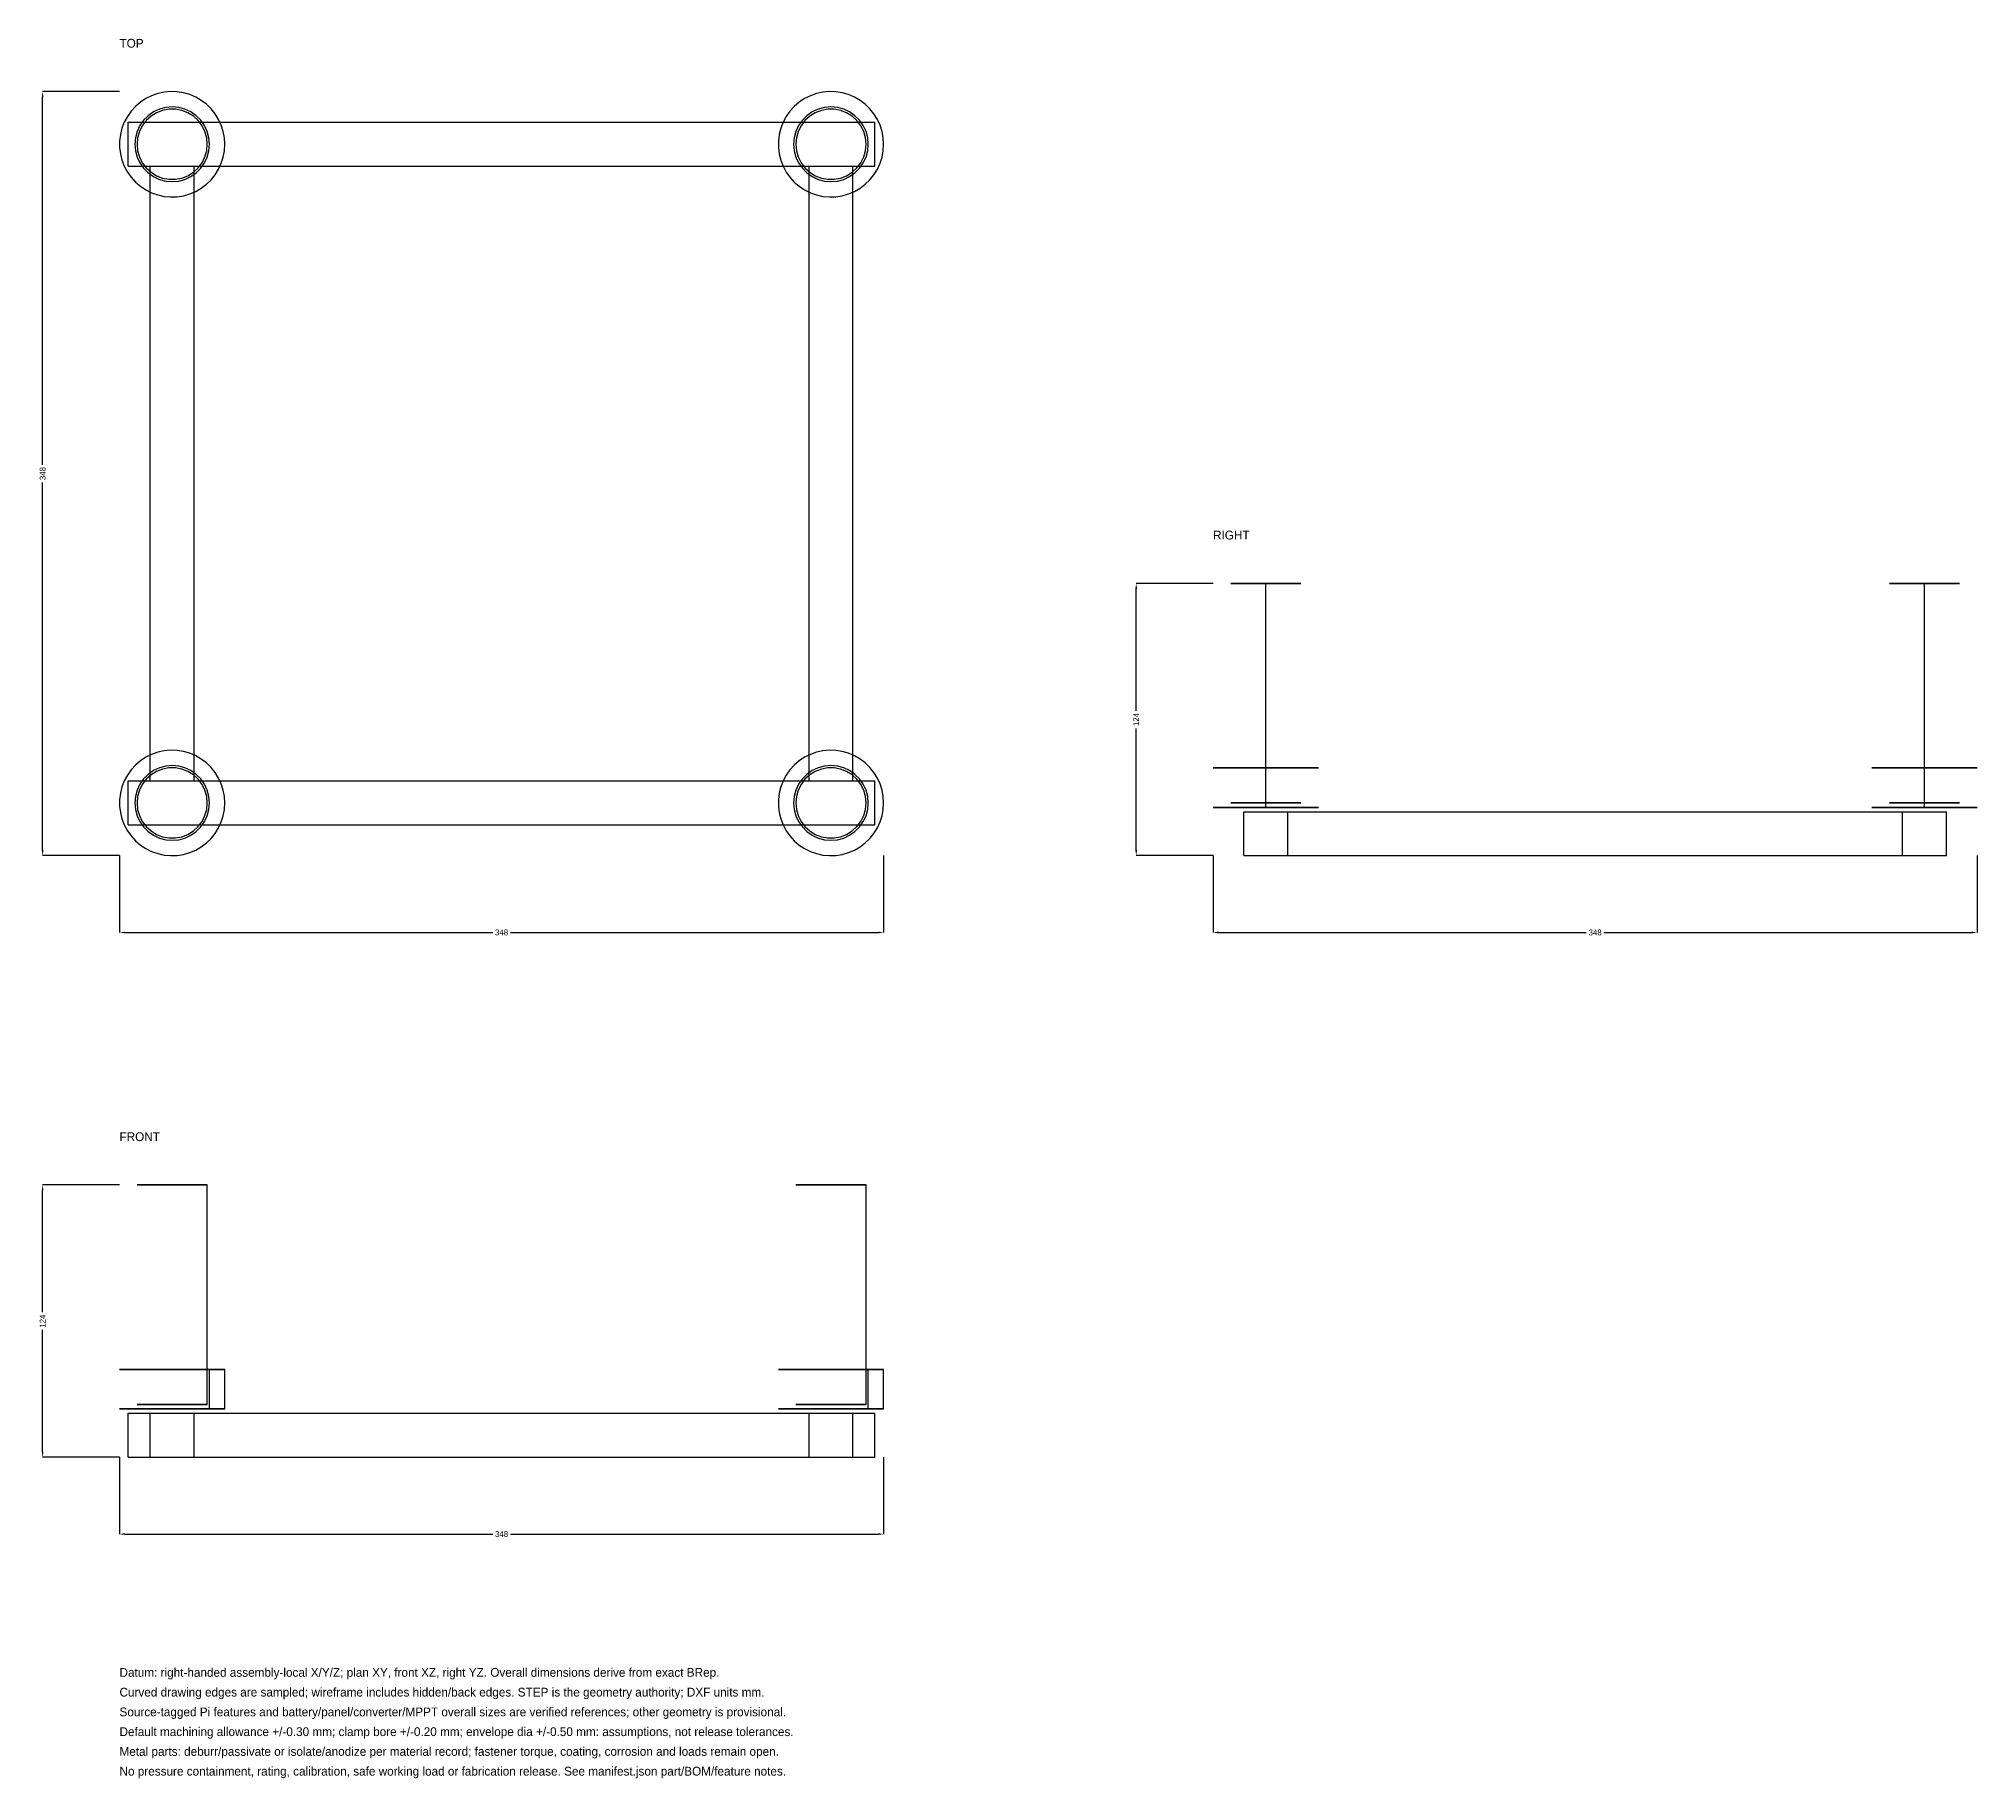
# Model space of a CAD drawing. Header units: millimetres. Extents: x -37 to 846, y -420 to 372.
import ezdxf

# ---------------------------------------------------------------- set-up
doc = ezdxf.new("R2010")
doc.units = ezdxf.units.MM
for name, color, linetype in [('DIMENSIONS', 7, 'Continuous'), ('FRONT', 7, 'Continuous'), ('NOTES', 7, 'Continuous'), ('RIGHT', 7, 'Continuous'), ('TOP', 7, 'Continuous')]:
    doc.layers.add(name, color=color, linetype=linetype)
doc.dimstyles.get("Standard").update_dxf_attribs({"dimtxt": 2.5, "dimasz": 2.5, "dimexe": 1.25, "dimexo": 0.625, "dimtad": 1, "dimcen": 2.5, "dimazin": 3, "dimtfac": 1, "dimtmove": 0, "dimatfit": 3})

msp = doc.modelspace()

# ---------------------------------------------------------------- texts
at = {"layer": 'NOTES'}
for s, p in [('TOP', (0, 368)), ('RIGHT', (498, 144)), ('FRONT', (0, -130)), ('Datum: right-handed assembly-local X/Y/Z; plan XY, front XZ, right YZ. Overall dimensions derive from exact BRep.', (0, -374)), ('Curved drawing edges are sampled; wireframe includes hidden/back edges. STEP is the geometry authority; DXF units mm.', (0, -383)), ('Source-tagged Pi features and battery/panel/converter/MPPT overall sizes are verified references; other geometry is provisional.', (0, -392)), ('Default machining allowance +/-0.30 mm; clamp bore +/-0.20 mm; envelope dia +/-0.50 mm: assumptions, not release tolerances.', (0, -401)), ('Metal parts: deburr/passivate or isolate/anodize per material record; fastener torque, coating, corrosion and loads remain open.', (0, -410)), ('No pressure containment, rating, calibration, safe working load or fabrication release. See manifest.json part/BOM/feature notes.', (0, -419))]:
    msp.add_text(s, height=4, dxfattribs=at).set_placement(p)

# ---------------------------------------------------------------- blocks, each defined once
blk = doc.blocks.new('_CLOSEDFILLED')
at = {"color": 0, "linetype": 'BYBLOCK'}
blk.add_solid([(-1, 0.16), (0, 0), (-1, -0.16)], dxfattribs=at)
blk = doc.blocks.new('*D1')
at = {"color": 7}
for p, q in [((0, 0), (0, -35)), ((348, 0), (348, -35)), ((2.5, -35), (169.98, -35)), ((178.02, -35), (345.5, -35))]:
    blk.add_line(p, q, dxfattribs=at)
at = {"layer": 'Defpoints'}
for p in [(0, 0), (348, 0), (0, -35)]:
    blk.add_point(p, dxfattribs=at)
at = {"layer": 'DIMENSIONS', "color": 7, "xscale": 2.5, "yscale": 2.5, "rotation": 180}
blk.add_blockref('_CLOSEDFILLED', (0, -35), dxfattribs=at)
at = {"layer": 'DIMENSIONS', "color": 7, "xscale": 2.5, "yscale": 2.5}
blk.add_blockref('_CLOSEDFILLED', (348, -35), dxfattribs=at)
at = {"layer": 'DIMENSIONS', "color": 7, "insert": (174, -35), "char_height": 2.677, "attachment_point": 5}
blk.add_mtext('348', dxfattribs=at)
blk = doc.blocks.new('*D2')
at = {"color": 7}
for p, q in [((0, 348), (-35, 348)), ((-35, 178.02), (-35, 345.5)), ((-35, 2.5), (-35, 169.98)), ((0, 0), (-35, 0))]:
    blk.add_line(p, q, dxfattribs=at)
at = {"layer": 'Defpoints'}
for p in [(0, 348), (-35, 0), (0, 0)]:
    blk.add_point(p, dxfattribs=at)
at = {"layer": 'DIMENSIONS', "color": 7, "xscale": 2.5, "yscale": 2.5}
for p, rotation in [((-35, 348), 90), ((-35, 0), 270)]:
    blk.add_blockref('_CLOSEDFILLED', p, dxfattribs=dict(at, rotation=rotation))
at = {"layer": 'DIMENSIONS', "color": 7, "insert": (-35, 174), "char_height": 2.677, "attachment_point": 5, "rotation": 90}
blk.add_mtext('348', dxfattribs=at)
blk = doc.blocks.new('*D3')
at = {"color": 7}
for p, q in [((0, -274), (0, -309)), ((348, -274), (348, -309)), ((2.5, -309), (169.98, -309)), ((178.02, -309), (345.5, -309))]:
    blk.add_line(p, q, dxfattribs=at)
at = {"layer": 'Defpoints'}
for p in [(0, -274), (348, -274), (0, -309)]:
    blk.add_point(p, dxfattribs=at)
at = {"layer": 'DIMENSIONS', "color": 7, "xscale": 2.5, "yscale": 2.5, "rotation": 180}
blk.add_blockref('_CLOSEDFILLED', (0, -309), dxfattribs=at)
at = {"layer": 'DIMENSIONS', "color": 7, "xscale": 2.5, "yscale": 2.5}
blk.add_blockref('_CLOSEDFILLED', (348, -309), dxfattribs=at)
at = {"layer": 'DIMENSIONS', "color": 7, "insert": (174, -309), "char_height": 2.677, "attachment_point": 5}
blk.add_mtext('348', dxfattribs=at)
blk = doc.blocks.new('*D4')
at = {"color": 7}
for p, q in [((0, -150), (-35, -150)), ((-35, -207.98), (-35, -152.5)), ((-35, -271.5), (-35, -216.02)), ((0, -274), (-35, -274))]:
    blk.add_line(p, q, dxfattribs=at)
at = {"layer": 'Defpoints'}
for p in [(0, -150), (-35, -274), (0, -274)]:
    blk.add_point(p, dxfattribs=at)
at = {"layer": 'DIMENSIONS', "color": 7, "xscale": 2.5, "yscale": 2.5}
for p, rotation in [((-35, -150), 90), ((-35, -274), 270)]:
    blk.add_blockref('_CLOSEDFILLED', p, dxfattribs=dict(at, rotation=rotation))
at = {"layer": 'DIMENSIONS', "color": 7, "insert": (-35, -212), "char_height": 2.677, "attachment_point": 5, "rotation": 90}
blk.add_mtext('124', dxfattribs=at)
blk = doc.blocks.new('*D5')
at = {"color": 7}
for p, q in [((498, 0), (498, -35)), ((846, 0), (846, -35)), ((500.5, -35), (667.98, -35)), ((676.02, -35), (843.5, -35))]:
    blk.add_line(p, q, dxfattribs=at)
at = {"layer": 'Defpoints'}
for p in [(498, 0), (846, 0), (498, -35)]:
    blk.add_point(p, dxfattribs=at)
at = {"layer": 'DIMENSIONS', "color": 7, "xscale": 2.5, "yscale": 2.5, "rotation": 180}
blk.add_blockref('_CLOSEDFILLED', (498, -35), dxfattribs=at)
at = {"layer": 'DIMENSIONS', "color": 7, "xscale": 2.5, "yscale": 2.5}
blk.add_blockref('_CLOSEDFILLED', (846, -35), dxfattribs=at)
at = {"layer": 'DIMENSIONS', "color": 7, "insert": (672, -35), "char_height": 2.677, "attachment_point": 5}
blk.add_mtext('348', dxfattribs=at)
blk = doc.blocks.new('*D6')
at = {"color": 7}
for p, q in [((498, 124), (463, 124)), ((463, 66.02), (463, 121.5)), ((463, 2.5), (463, 57.98)), ((498, 0), (463, 0))]:
    blk.add_line(p, q, dxfattribs=at)
at = {"layer": 'Defpoints'}
for p in [(498, 124), (463, 0), (498, 0)]:
    blk.add_point(p, dxfattribs=at)
at = {"layer": 'DIMENSIONS', "color": 7, "xscale": 2.5, "yscale": 2.5}
for p, rotation in [((463, 124), 90), ((463, 0), 270)]:
    blk.add_blockref('_CLOSEDFILLED', p, dxfattribs=dict(at, rotation=rotation))
at = {"layer": 'DIMENSIONS', "color": 7, "insert": (463, 62), "char_height": 2.677, "attachment_point": 5, "rotation": 90}
blk.add_mtext('124', dxfattribs=at)

# ---------------------------------------------------------------- dimensions: what is measured, and where the dimension line sits
at = {"layer": 'DIMENSIONS'}
for base, p1, p2, picture, middle in [((-35, 0), (0, 0), (0, 348), '*D2', (-35, 174)), ((463, 0), (498, 0), (498, 124), '*D6', (463, 62)), ((-35, -274), (0, -274), (0, -150), '*D4', (-35, -212))]:
    dim = msp.add_linear_dim(base=base, p1=p1, p2=p2, angle=90, dimstyle='Standard', override={"dimtxt": 2.676923, "dimasz": 2.5, "dimdec": 2, "dimclrd": 7, "dimclre": 7, "dimclrt": 7}, dxfattribs=at)
    dim.commit()
    dim.dimension.update_dxf_attribs({"geometry": picture, "text_midpoint": middle})
for base, p1, p2, picture, middle in [((0, -35), (0, 0), (348, 0), '*D1', (174, -35)), ((498, -35), (498, 0), (846, 0), '*D5', (672, -35)), ((0, -309), (0, -274), (348, -274), '*D3', (174, -309))]:
    dim = msp.add_linear_dim(base=base, p1=p1, p2=p2, dimstyle='Standard', override={"dimtxt": 2.676923, "dimasz": 2.5, "dimdec": 2, "dimclrd": 7, "dimclre": 7, "dimclrt": 7}, dxfattribs=at)
    dim.commit()
    dim.dimension.update_dxf_attribs({"geometry": picture, "text_midpoint": middle})

# ---------------------------------------------------------------- linework, layer by layer
at = {"layer": 'FRONT'}
for points in [[(40, -150), (39.728, -150), (38.92, -150), (37.603, -150), (35.824, -150), (33.642, -150), (31.132, -150), (28.379, -150), (25.476, -150), (22.524, -150), (19.621, -150), (16.868, -150), (14.358, -150), (12.176, -150), (10.397, -150), (9.08, -150), (8.272, -150), (8, -150), (8.272, -150), (9.08, -150), (10.397, -150), (12.176, -150), (14.358, -150), (16.868, -150), (19.621, -150), (22.524, -150), (25.476, -150), (28.379, -150), (31.132, -150), (33.642, -150), (35.824, -150), (37.603, -150), (38.92, -150), (39.728, -150), (40, -150)], [(40, -150), (39.728, -150), (38.92, -150), (37.603, -150), (35.824, -150), (33.642, -150), (31.132, -150), (28.379, -150), (25.476, -150), (22.524, -150), (19.621, -150), (16.868, -150), (14.358, -150), (12.176, -150), (10.397, -150), (9.08, -150), (8.272, -150), (8, -150), (8.272, -150), (9.08, -150), (10.397, -150), (12.176, -150), (14.358, -150), (16.868, -150), (19.621, -150), (22.524, -150), (25.476, -150), (28.379, -150), (31.132, -150), (33.642, -150), (35.824, -150), (37.603, -150), (38.92, -150), (39.728, -150), (40, -150)], [(40, -250), (40, -150)], [(40, -250), (40, -150)], [(340, -150), (339.728, -150), (338.92, -150), (337.603, -150), (335.824, -150), (333.642, -150), (331.132, -150), (328.379, -150), (325.476, -150), (322.524, -150), (319.621, -150), (316.868, -150), (314.358, -150), (312.176, -150), (310.397, -150), (309.08, -150), (308.272, -150), (308, -150), (308.272, -150), (309.08, -150), (310.397, -150), (312.176, -150), (314.358, -150), (316.868, -150), (319.621, -150), (322.524, -150), (325.476, -150), (328.379, -150), (331.132, -150), (333.642, -150), (335.824, -150), (337.603, -150), (338.92, -150), (339.728, -150), (340, -150)], [(340, -150), (339.728, -150), (338.92, -150), (337.603, -150), (335.824, -150), (333.642, -150), (331.132, -150), (328.379, -150), (325.476, -150), (322.524, -150), (319.621, -150), (316.868, -150), (314.358, -150), (312.176, -150), (310.397, -150), (309.08, -150), (308.272, -150), (308, -150), (308.272, -150), (309.08, -150), (310.397, -150), (312.176, -150), (314.358, -150), (316.868, -150), (319.621, -150), (322.524, -150), (325.476, -150), (328.379, -150), (331.132, -150), (333.642, -150), (335.824, -150), (337.603, -150), (338.92, -150), (339.728, -150), (340, -150)], [(340, -250), (340, -150)], [(340, -250), (340, -150)], [(48, -234), (47.818, -234), (47.275, -234), (46.379, -234), (45.144, -234), (43.589, -234), (41.736, -234), (39.615, -234), (37.257, -234), (34.698, -234), (31.977, -234), (29.134, -234), (26.214, -234), (23.261, -234), (20.319, -234), (17.432, -234), (14.645, -234), (12, -234), (9.537, -234), (7.293, -234), (5.302, -234), (3.595, -234), (2.197, -234), (1.129, -234), (0.409, -234), (0.046, -234), (0.046, -234), (0.409, -234), (1.129, -234), (2.197, -234), (3.595, -234), (5.302, -234), (7.293, -234), (9.537, -234), (12, -234), (14.645, -234), (17.432, -234), (20.319, -234), (23.261, -234), (26.214, -234), (29.134, -234), (31.977, -234), (34.698, -234), (37.257, -234), (39.615, -234), (41.736, -234), (43.589, -234), (45.144, -234), (46.379, -234), (47.275, -234), (47.818, -234), (48, -234)], [(48, -234), (47.818, -234), (47.275, -234), (46.379, -234), (45.144, -234), (43.589, -234), (41.736, -234), (39.615, -234), (37.257, -234), (34.698, -234), (31.977, -234), (29.134, -234), (26.214, -234), (23.261, -234), (20.319, -234), (17.432, -234), (14.645, -234), (12, -234), (9.537, -234), (7.293, -234), (5.302, -234), (3.595, -234), (2.197, -234), (1.129, -234), (0.409, -234), (0.046, -234), (0.046, -234), (0.409, -234), (1.129, -234), (2.197, -234), (3.595, -234), (5.302, -234), (7.293, -234), (9.537, -234), (12, -234), (14.645, -234), (17.432, -234), (20.319, -234), (23.261, -234), (26.214, -234), (29.134, -234), (31.977, -234), (34.698, -234), (37.257, -234), (39.615, -234), (41.736, -234), (43.589, -234), (45.144, -234), (46.379, -234), (47.275, -234), (47.818, -234), (48, -234)], [(41, -234), (40.742, -234), (39.975, -234), (38.722, -234), (37.023, -234), (34.927, -234), (32.5, -234), (29.814, -234), (26.952, -234), (24, -234), (21.048, -234), (18.186, -234), (15.5, -234), (13.073, -234), (10.977, -234), (9.278, -234), (8.025, -234), (7.258, -234), (7, -234), (7.258, -234), (8.025, -234), (9.278, -234), (10.977, -234), (13.073, -234), (15.5, -234), (18.186, -234), (21.048, -234), (24, -234), (26.952, -234), (29.814, -234), (32.5, -234), (34.927, -234), (37.023, -234), (38.722, -234), (39.975, -234), (40.742, -234), (41, -234)], [(41, -234), (40.742, -234), (39.975, -234), (38.722, -234), (37.023, -234), (34.927, -234), (32.5, -234), (29.814, -234), (26.952, -234), (24, -234), (21.048, -234), (18.186, -234), (15.5, -234), (13.073, -234), (10.977, -234), (9.278, -234), (8.025, -234), (7.258, -234), (7, -234), (7.258, -234), (8.025, -234), (9.278, -234), (10.977, -234), (13.073, -234), (15.5, -234), (18.186, -234), (21.048, -234), (24, -234), (26.952, -234), (29.814, -234), (32.5, -234), (34.927, -234), (37.023, -234), (38.722, -234), (39.975, -234), (40.742, -234), (41, -234)], [(41, -252), (41, -234)], [(41, -252), (41, -234)], [(48, -252), (48, -234)], [(48, -252), (48, -234)], [(348, -234), (347.818, -234), (347.275, -234), (346.379, -234), (345.144, -234), (343.589, -234), (341.736, -234), (339.615, -234), (337.257, -234), (334.698, -234), (331.977, -234), (329.134, -234), (326.214, -234), (323.261, -234), (320.319, -234), (317.432, -234), (314.645, -234), (312, -234), (309.537, -234), (307.293, -234), (305.302, -234), (303.595, -234), (302.197, -234), (301.129, -234), (300.409, -234), (300.046, -234), (300.046, -234), (300.409, -234), (301.129, -234), (302.197, -234), (303.595, -234), (305.302, -234), (307.293, -234), (309.537, -234), (312, -234), (314.645, -234), (317.432, -234), (320.319, -234), (323.261, -234), (326.214, -234), (329.134, -234), (331.977, -234), (334.698, -234), (337.257, -234), (339.615, -234), (341.736, -234), (343.589, -234), (345.144, -234), (346.379, -234), (347.275, -234), (347.818, -234), (348, -234)], [(348, -234), (347.818, -234), (347.275, -234), (346.379, -234), (345.144, -234), (343.589, -234), (341.736, -234), (339.615, -234), (337.257, -234), (334.698, -234), (331.977, -234), (329.134, -234), (326.214, -234), (323.261, -234), (320.319, -234), (317.432, -234), (314.645, -234), (312, -234), (309.537, -234), (307.293, -234), (305.302, -234), (303.595, -234), (302.197, -234), (301.129, -234), (300.409, -234), (300.046, -234), (300.046, -234), (300.409, -234), (301.129, -234), (302.197, -234), (303.595, -234), (305.302, -234), (307.293, -234), (309.537, -234), (312, -234), (314.645, -234), (317.432, -234), (320.319, -234), (323.261, -234), (326.214, -234), (329.134, -234), (331.977, -234), (334.698, -234), (337.257, -234), (339.615, -234), (341.736, -234), (343.589, -234), (345.144, -234), (346.379, -234), (347.275, -234), (347.818, -234), (348, -234)], [(341, -234), (340.742, -234), (339.975, -234), (338.722, -234), (337.023, -234), (334.927, -234), (332.5, -234), (329.814, -234), (326.952, -234), (324, -234), (321.048, -234), (318.186, -234), (315.5, -234), (313.073, -234), (310.977, -234), (309.278, -234), (308.025, -234), (307.258, -234), (307, -234), (307.258, -234), (308.025, -234), (309.278, -234), (310.977, -234), (313.073, -234), (315.5, -234), (318.186, -234), (321.048, -234), (324, -234), (326.952, -234), (329.814, -234), (332.5, -234), (334.927, -234), (337.023, -234), (338.722, -234), (339.975, -234), (340.742, -234), (341, -234)], [(341, -234), (340.742, -234), (339.975, -234), (338.722, -234), (337.023, -234), (334.927, -234), (332.5, -234), (329.814, -234), (326.952, -234), (324, -234), (321.048, -234), (318.186, -234), (315.5, -234), (313.073, -234), (310.977, -234), (309.278, -234), (308.025, -234), (307.258, -234), (307, -234), (307.258, -234), (308.025, -234), (309.278, -234), (310.977, -234), (313.073, -234), (315.5, -234), (318.186, -234), (321.048, -234), (324, -234), (326.952, -234), (329.814, -234), (332.5, -234), (334.927, -234), (337.023, -234), (338.722, -234), (339.975, -234), (340.742, -234), (341, -234)], [(341, -252), (341, -234)], [(341, -252), (341, -234)], [(348, -252), (348, -234)], [(348, -252), (348, -234)], [(48, -252), (47.818, -252), (47.275, -252), (46.379, -252), (45.144, -252), (43.589, -252), (41.736, -252), (39.615, -252), (37.257, -252), (34.698, -252), (31.977, -252), (29.134, -252), (26.214, -252), (23.261, -252), (20.319, -252), (17.432, -252), (14.645, -252), (12, -252), (9.537, -252), (7.293, -252), (5.302, -252), (3.595, -252), (2.197, -252), (1.129, -252), (0.409, -252), (0.046, -252), (0.046, -252), (0.409, -252), (1.129, -252), (2.197, -252), (3.595, -252), (5.302, -252), (7.293, -252), (9.537, -252), (12, -252), (14.645, -252), (17.432, -252), (20.319, -252), (23.261, -252), (26.214, -252), (29.134, -252), (31.977, -252), (34.698, -252), (37.257, -252), (39.615, -252), (41.736, -252), (43.589, -252), (45.144, -252), (46.379, -252), (47.275, -252), (47.818, -252), (48, -252)], [(48, -252), (47.818, -252), (47.275, -252), (46.379, -252), (45.144, -252), (43.589, -252), (41.736, -252), (39.615, -252), (37.257, -252), (34.698, -252), (31.977, -252), (29.134, -252), (26.214, -252), (23.261, -252), (20.319, -252), (17.432, -252), (14.645, -252), (12, -252), (9.537, -252), (7.293, -252), (5.302, -252), (3.595, -252), (2.197, -252), (1.129, -252), (0.409, -252), (0.046, -252), (0.046, -252), (0.409, -252), (1.129, -252), (2.197, -252), (3.595, -252), (5.302, -252), (7.293, -252), (9.537, -252), (12, -252), (14.645, -252), (17.432, -252), (20.319, -252), (23.261, -252), (26.214, -252), (29.134, -252), (31.977, -252), (34.698, -252), (37.257, -252), (39.615, -252), (41.736, -252), (43.589, -252), (45.144, -252), (46.379, -252), (47.275, -252), (47.818, -252), (48, -252)], [(4, -274), (4, -254)], [(4, -274), (4, -254)], [(4, -254), (344, -254)], [(4, -254), (344, -254)], [(4, -274), (4, -254)], [(4, -274), (4, -254)], [(4, -254), (344, -254)], [(4, -254), (344, -254)], [(41, -252), (40.742, -252), (39.975, -252), (38.722, -252), (37.023, -252), (34.927, -252), (32.5, -252), (29.814, -252), (26.952, -252), (24, -252), (21.048, -252), (18.186, -252), (15.5, -252), (13.073, -252), (10.977, -252), (9.278, -252), (8.025, -252), (7.258, -252), (7, -252), (7.258, -252), (8.025, -252), (9.278, -252), (10.977, -252), (13.073, -252), (15.5, -252), (18.186, -252), (21.048, -252), (24, -252), (26.952, -252), (29.814, -252), (32.5, -252), (34.927, -252), (37.023, -252), (38.722, -252), (39.975, -252), (40.742, -252), (41, -252)], [(41, -252), (40.742, -252), (39.975, -252), (38.722, -252), (37.023, -252), (34.927, -252), (32.5, -252), (29.814, -252), (26.952, -252), (24, -252), (21.048, -252), (18.186, -252), (15.5, -252), (13.073, -252), (10.977, -252), (9.278, -252), (8.025, -252), (7.258, -252), (7, -252), (7.258, -252), (8.025, -252), (9.278, -252), (10.977, -252), (13.073, -252), (15.5, -252), (18.186, -252), (21.048, -252), (24, -252), (26.952, -252), (29.814, -252), (32.5, -252), (34.927, -252), (37.023, -252), (38.722, -252), (39.975, -252), (40.742, -252), (41, -252)], [(40, -250), (39.728, -250), (38.92, -250), (37.603, -250), (35.824, -250), (33.642, -250), (31.132, -250), (28.379, -250), (25.476, -250), (22.524, -250), (19.621, -250), (16.868, -250), (14.358, -250), (12.176, -250), (10.397, -250), (9.08, -250), (8.272, -250), (8, -250), (8.272, -250), (9.08, -250), (10.397, -250), (12.176, -250), (14.358, -250), (16.868, -250), (19.621, -250), (22.524, -250), (25.476, -250), (28.379, -250), (31.132, -250), (33.642, -250), (35.824, -250), (37.603, -250), (38.92, -250), (39.728, -250), (40, -250)], [(40, -250), (39.728, -250), (38.92, -250), (37.603, -250), (35.824, -250), (33.642, -250), (31.132, -250), (28.379, -250), (25.476, -250), (22.524, -250), (19.621, -250), (16.868, -250), (14.358, -250), (12.176, -250), (10.397, -250), (9.08, -250), (8.272, -250), (8, -250), (8.272, -250), (9.08, -250), (10.397, -250), (12.176, -250), (14.358, -250), (16.868, -250), (19.621, -250), (22.524, -250), (25.476, -250), (28.379, -250), (31.132, -250), (33.642, -250), (35.824, -250), (37.603, -250), (38.92, -250), (39.728, -250), (40, -250)], [(14, -274), (14, -254)], [(14, -274), (14, -254)], [(14, -254), (34, -254)], [(14, -254), (34, -254)], [(34, -274), (34, -254)], [(34, -274), (34, -254)], [(348, -252), (347.818, -252), (347.275, -252), (346.379, -252), (345.144, -252), (343.589, -252), (341.736, -252), (339.615, -252), (337.257, -252), (334.698, -252), (331.977, -252), (329.134, -252), (326.214, -252), (323.261, -252), (320.319, -252), (317.432, -252), (314.645, -252), (312, -252), (309.537, -252), (307.293, -252), (305.302, -252), (303.595, -252), (302.197, -252), (301.129, -252), (300.409, -252), (300.046, -252), (300.046, -252), (300.409, -252), (301.129, -252), (302.197, -252), (303.595, -252), (305.302, -252), (307.293, -252), (309.537, -252), (312, -252), (314.645, -252), (317.432, -252), (320.319, -252), (323.261, -252), (326.214, -252), (329.134, -252), (331.977, -252), (334.698, -252), (337.257, -252), (339.615, -252), (341.736, -252), (343.589, -252), (345.144, -252), (346.379, -252), (347.275, -252), (347.818, -252), (348, -252)], [(348, -252), (347.818, -252), (347.275, -252), (346.379, -252), (345.144, -252), (343.589, -252), (341.736, -252), (339.615, -252), (337.257, -252), (334.698, -252), (331.977, -252), (329.134, -252), (326.214, -252), (323.261, -252), (320.319, -252), (317.432, -252), (314.645, -252), (312, -252), (309.537, -252), (307.293, -252), (305.302, -252), (303.595, -252), (302.197, -252), (301.129, -252), (300.409, -252), (300.046, -252), (300.046, -252), (300.409, -252), (301.129, -252), (302.197, -252), (303.595, -252), (305.302, -252), (307.293, -252), (309.537, -252), (312, -252), (314.645, -252), (317.432, -252), (320.319, -252), (323.261, -252), (326.214, -252), (329.134, -252), (331.977, -252), (334.698, -252), (337.257, -252), (339.615, -252), (341.736, -252), (343.589, -252), (345.144, -252), (346.379, -252), (347.275, -252), (347.818, -252), (348, -252)], [(341, -252), (340.742, -252), (339.975, -252), (338.722, -252), (337.023, -252), (334.927, -252), (332.5, -252), (329.814, -252), (326.952, -252), (324, -252), (321.048, -252), (318.186, -252), (315.5, -252), (313.073, -252), (310.977, -252), (309.278, -252), (308.025, -252), (307.258, -252), (307, -252), (307.258, -252), (308.025, -252), (309.278, -252), (310.977, -252), (313.073, -252), (315.5, -252), (318.186, -252), (321.048, -252), (324, -252), (326.952, -252), (329.814, -252), (332.5, -252), (334.927, -252), (337.023, -252), (338.722, -252), (339.975, -252), (340.742, -252), (341, -252)], [(341, -252), (340.742, -252), (339.975, -252), (338.722, -252), (337.023, -252), (334.927, -252), (332.5, -252), (329.814, -252), (326.952, -252), (324, -252), (321.048, -252), (318.186, -252), (315.5, -252), (313.073, -252), (310.977, -252), (309.278, -252), (308.025, -252), (307.258, -252), (307, -252), (307.258, -252), (308.025, -252), (309.278, -252), (310.977, -252), (313.073, -252), (315.5, -252), (318.186, -252), (321.048, -252), (324, -252), (326.952, -252), (329.814, -252), (332.5, -252), (334.927, -252), (337.023, -252), (338.722, -252), (339.975, -252), (340.742, -252), (341, -252)], [(340, -250), (339.728, -250), (338.92, -250), (337.603, -250), (335.824, -250), (333.642, -250), (331.132, -250), (328.379, -250), (325.476, -250), (322.524, -250), (319.621, -250), (316.868, -250), (314.358, -250), (312.176, -250), (310.397, -250), (309.08, -250), (308.272, -250), (308, -250), (308.272, -250), (309.08, -250), (310.397, -250), (312.176, -250), (314.358, -250), (316.868, -250), (319.621, -250), (322.524, -250), (325.476, -250), (328.379, -250), (331.132, -250), (333.642, -250), (335.824, -250), (337.603, -250), (338.92, -250), (339.728, -250), (340, -250)], [(340, -250), (339.728, -250), (338.92, -250), (337.603, -250), (335.824, -250), (333.642, -250), (331.132, -250), (328.379, -250), (325.476, -250), (322.524, -250), (319.621, -250), (316.868, -250), (314.358, -250), (312.176, -250), (310.397, -250), (309.08, -250), (308.272, -250), (308, -250), (308.272, -250), (309.08, -250), (310.397, -250), (312.176, -250), (314.358, -250), (316.868, -250), (319.621, -250), (322.524, -250), (325.476, -250), (328.379, -250), (331.132, -250), (333.642, -250), (335.824, -250), (337.603, -250), (338.92, -250), (339.728, -250), (340, -250)], [(314, -274), (314, -254)], [(314, -274), (314, -254)], [(314, -254), (334, -254)], [(314, -254), (334, -254)], [(334, -274), (334, -254)], [(334, -274), (334, -254)], [(344, -274), (344, -254)], [(344, -274), (344, -254)], [(344, -274), (344, -254)], [(344, -274), (344, -254)], [(4, -274), (344, -274)], [(4, -274), (344, -274)], [(4, -274), (344, -274)], [(4, -274), (344, -274)], [(14, -274), (34, -274)], [(14, -274), (34, -274)], [(314, -274), (334, -274)], [(314, -274), (334, -274)]]:
    msp.add_lwpolyline(points, dxfattribs=at)
at = {"layer": 'RIGHT'}
for points in [[(522, 124), (524.94, 124), (527.78, 124), (530.423, 124), (532.779, 124), (534.768, 124), (536.323, 124), (537.389, 124), (537.932, 124), (537.932, 124), (537.389, 124), (536.323, 124), (534.768, 124), (532.779, 124), (530.423, 124), (527.78, 124), (524.94, 124), (522, 124), (519.06, 124), (516.22, 124), (513.577, 124), (511.221, 124), (509.232, 124), (507.677, 124), (506.611, 124), (506.068, 124), (506.068, 124), (506.611, 124), (507.677, 124), (509.232, 124), (511.221, 124), (513.577, 124), (516.22, 124), (519.06, 124), (522, 124)], [(522, 124), (524.94, 124), (527.78, 124), (530.423, 124), (532.779, 124), (534.768, 124), (536.323, 124), (537.389, 124), (537.932, 124), (537.932, 124), (537.389, 124), (536.323, 124), (534.768, 124), (532.779, 124), (530.423, 124), (527.78, 124), (524.94, 124), (522, 124), (519.06, 124), (516.22, 124), (513.577, 124), (511.221, 124), (509.232, 124), (507.677, 124), (506.611, 124), (506.068, 124), (506.068, 124), (506.611, 124), (507.677, 124), (509.232, 124), (511.221, 124), (513.577, 124), (516.22, 124), (519.06, 124), (522, 124)], [(522, 24), (522, 124)], [(522, 24), (522, 124)], [(822, 124), (824.94, 124), (827.78, 124), (830.423, 124), (832.779, 124), (834.768, 124), (836.323, 124), (837.389, 124), (837.932, 124), (837.932, 124), (837.389, 124), (836.323, 124), (834.768, 124), (832.779, 124), (830.423, 124), (827.78, 124), (824.94, 124), (822, 124), (819.06, 124), (816.22, 124), (813.577, 124), (811.221, 124), (809.232, 124), (807.677, 124), (806.611, 124), (806.068, 124), (806.068, 124), (806.611, 124), (807.677, 124), (809.232, 124), (811.221, 124), (813.577, 124), (816.22, 124), (819.06, 124), (822, 124)], [(822, 124), (824.94, 124), (827.78, 124), (830.423, 124), (832.779, 124), (834.768, 124), (836.323, 124), (837.389, 124), (837.932, 124), (837.932, 124), (837.389, 124), (836.323, 124), (834.768, 124), (832.779, 124), (830.423, 124), (827.78, 124), (824.94, 124), (822, 124), (819.06, 124), (816.22, 124), (813.577, 124), (811.221, 124), (809.232, 124), (807.677, 124), (806.611, 124), (806.068, 124), (806.068, 124), (806.611, 124), (807.677, 124), (809.232, 124), (811.221, 124), (813.577, 124), (816.22, 124), (819.06, 124), (822, 124)], [(822, 24), (822, 124)], [(822, 24), (822, 124)], [(522, 40), (524.949, 40), (527.854, 40), (530.67, 40), (533.354, 40), (535.867, 40), (538.169, 40), (540.226, 40), (542.006, 40), (543.484, 40), (544.636, 40), (545.444, 40), (545.898, 40), (545.989, 40), (545.716, 40), (545.084, 40), (544.102, 40), (542.785, 40), (541.152, 40), (539.23, 40), (537.046, 40), (534.634, 40), (532.031, 40), (529.276, 40), (526.41, 40), (523.477, 40), (520.523, 40), (517.59, 40), (514.724, 40), (511.969, 40), (509.366, 40), (506.954, 40), (504.77, 40), (502.848, 40), (501.215, 40), (499.898, 40), (498.916, 40), (498.284, 40), (498.011, 40), (498.102, 40), (498.556, 40), (499.364, 40), (500.516, 40), (501.994, 40), (503.774, 40), (505.831, 40), (508.133, 40), (510.646, 40), (513.33, 40), (516.146, 40), (519.051, 40), (522, 40)], [(522, 40), (524.949, 40), (527.854, 40), (530.67, 40), (533.354, 40), (535.867, 40), (538.169, 40), (540.226, 40), (542.006, 40), (543.484, 40), (544.636, 40), (545.444, 40), (545.898, 40), (545.989, 40), (545.716, 40), (545.084, 40), (544.102, 40), (542.785, 40), (541.152, 40), (539.23, 40), (537.046, 40), (534.634, 40), (532.031, 40), (529.276, 40), (526.41, 40), (523.477, 40), (520.523, 40), (517.59, 40), (514.724, 40), (511.969, 40), (509.366, 40), (506.954, 40), (504.77, 40), (502.848, 40), (501.215, 40), (499.898, 40), (498.916, 40), (498.284, 40), (498.011, 40), (498.102, 40), (498.556, 40), (499.364, 40), (500.516, 40), (501.994, 40), (503.774, 40), (505.831, 40), (508.133, 40), (510.646, 40), (513.33, 40), (516.146, 40), (519.051, 40), (522, 40)], [(522, 40), (524.952, 40), (527.814, 40), (530.5, 40), (532.927, 40), (535.023, 40), (536.722, 40), (537.975, 40), (538.742, 40), (539, 40), (538.742, 40), (537.975, 40), (536.722, 40), (535.023, 40), (532.927, 40), (530.5, 40), (527.814, 40), (524.952, 40), (522, 40), (519.048, 40), (516.186, 40), (513.5, 40), (511.073, 40), (508.977, 40), (507.278, 40), (506.025, 40), (505.258, 40), (505, 40), (505.258, 40), (506.025, 40), (507.278, 40), (508.977, 40), (511.073, 40), (513.5, 40), (516.186, 40), (519.048, 40), (522, 40)], [(522, 40), (524.952, 40), (527.814, 40), (530.5, 40), (532.927, 40), (535.023, 40), (536.722, 40), (537.975, 40), (538.742, 40), (539, 40), (538.742, 40), (537.975, 40), (536.722, 40), (535.023, 40), (532.927, 40), (530.5, 40), (527.814, 40), (524.952, 40), (522, 40), (519.048, 40), (516.186, 40), (513.5, 40), (511.073, 40), (508.977, 40), (507.278, 40), (506.025, 40), (505.258, 40), (505, 40), (505.258, 40), (506.025, 40), (507.278, 40), (508.977, 40), (511.073, 40), (513.5, 40), (516.186, 40), (519.048, 40), (522, 40)], [(522, 22), (522, 40)], [(522, 22), (522, 40)], [(522, 22), (522, 40)], [(522, 22), (522, 40)], [(822, 40), (824.949, 40), (827.854, 40), (830.67, 40), (833.354, 40), (835.867, 40), (838.169, 40), (840.226, 40), (842.006, 40), (843.484, 40), (844.636, 40), (845.444, 40), (845.898, 40), (845.989, 40), (845.716, 40), (845.084, 40), (844.102, 40), (842.785, 40), (841.152, 40), (839.23, 40), (837.046, 40), (834.634, 40), (832.031, 40), (829.276, 40), (826.41, 40), (823.477, 40), (820.523, 40), (817.59, 40), (814.724, 40), (811.969, 40), (809.366, 40), (806.954, 40), (804.77, 40), (802.848, 40), (801.215, 40), (799.898, 40), (798.916, 40), (798.284, 40), (798.011, 40), (798.102, 40), (798.556, 40), (799.364, 40), (800.516, 40), (801.994, 40), (803.774, 40), (805.831, 40), (808.133, 40), (810.646, 40), (813.33, 40), (816.146, 40), (819.051, 40), (822, 40)], [(822, 40), (824.949, 40), (827.854, 40), (830.67, 40), (833.354, 40), (835.867, 40), (838.169, 40), (840.226, 40), (842.006, 40), (843.484, 40), (844.636, 40), (845.444, 40), (845.898, 40), (845.989, 40), (845.716, 40), (845.084, 40), (844.102, 40), (842.785, 40), (841.152, 40), (839.23, 40), (837.046, 40), (834.634, 40), (832.031, 40), (829.276, 40), (826.41, 40), (823.477, 40), (820.523, 40), (817.59, 40), (814.724, 40), (811.969, 40), (809.366, 40), (806.954, 40), (804.77, 40), (802.848, 40), (801.215, 40), (799.898, 40), (798.916, 40), (798.284, 40), (798.011, 40), (798.102, 40), (798.556, 40), (799.364, 40), (800.516, 40), (801.994, 40), (803.774, 40), (805.831, 40), (808.133, 40), (810.646, 40), (813.33, 40), (816.146, 40), (819.051, 40), (822, 40)], [(822, 40), (824.952, 40), (827.814, 40), (830.5, 40), (832.927, 40), (835.023, 40), (836.722, 40), (837.975, 40), (838.742, 40), (839, 40), (838.742, 40), (837.975, 40), (836.722, 40), (835.023, 40), (832.927, 40), (830.5, 40), (827.814, 40), (824.952, 40), (822, 40), (819.048, 40), (816.186, 40), (813.5, 40), (811.073, 40), (808.977, 40), (807.278, 40), (806.025, 40), (805.258, 40), (805, 40), (805.258, 40), (806.025, 40), (807.278, 40), (808.977, 40), (811.073, 40), (813.5, 40), (816.186, 40), (819.048, 40), (822, 40)], [(822, 40), (824.952, 40), (827.814, 40), (830.5, 40), (832.927, 40), (835.023, 40), (836.722, 40), (837.975, 40), (838.742, 40), (839, 40), (838.742, 40), (837.975, 40), (836.722, 40), (835.023, 40), (832.927, 40), (830.5, 40), (827.814, 40), (824.952, 40), (822, 40), (819.048, 40), (816.186, 40), (813.5, 40), (811.073, 40), (808.977, 40), (807.278, 40), (806.025, 40), (805.258, 40), (805, 40), (805.258, 40), (806.025, 40), (807.278, 40), (808.977, 40), (811.073, 40), (813.5, 40), (816.186, 40), (819.048, 40), (822, 40)], [(822, 22), (822, 40)], [(822, 22), (822, 40)], [(822, 22), (822, 40)], [(822, 22), (822, 40)], [(522, 22), (524.949, 22), (527.854, 22), (530.67, 22), (533.354, 22), (535.867, 22), (538.169, 22), (540.226, 22), (542.006, 22), (543.484, 22), (544.636, 22), (545.444, 22), (545.898, 22), (545.989, 22), (545.716, 22), (545.084, 22), (544.102, 22), (542.785, 22), (541.152, 22), (539.23, 22), (537.046, 22), (534.634, 22), (532.031, 22), (529.276, 22), (526.41, 22), (523.477, 22), (520.523, 22), (517.59, 22), (514.724, 22), (511.969, 22), (509.366, 22), (506.954, 22), (504.77, 22), (502.848, 22), (501.215, 22), (499.898, 22), (498.916, 22), (498.284, 22), (498.011, 22), (498.102, 22), (498.556, 22), (499.364, 22), (500.516, 22), (501.994, 22), (503.774, 22), (505.831, 22), (508.133, 22), (510.646, 22), (513.33, 22), (516.146, 22), (519.051, 22), (522, 22)], [(522, 22), (524.949, 22), (527.854, 22), (530.67, 22), (533.354, 22), (535.867, 22), (538.169, 22), (540.226, 22), (542.006, 22), (543.484, 22), (544.636, 22), (545.444, 22), (545.898, 22), (545.989, 22), (545.716, 22), (545.084, 22), (544.102, 22), (542.785, 22), (541.152, 22), (539.23, 22), (537.046, 22), (534.634, 22), (532.031, 22), (529.276, 22), (526.41, 22), (523.477, 22), (520.523, 22), (517.59, 22), (514.724, 22), (511.969, 22), (509.366, 22), (506.954, 22), (504.77, 22), (502.848, 22), (501.215, 22), (499.898, 22), (498.916, 22), (498.284, 22), (498.011, 22), (498.102, 22), (498.556, 22), (499.364, 22), (500.516, 22), (501.994, 22), (503.774, 22), (505.831, 22), (508.133, 22), (510.646, 22), (513.33, 22), (516.146, 22), (519.051, 22), (522, 22)], [(522, 22), (524.952, 22), (527.814, 22), (530.5, 22), (532.927, 22), (535.023, 22), (536.722, 22), (537.975, 22), (538.742, 22), (539, 22), (538.742, 22), (537.975, 22), (536.722, 22), (535.023, 22), (532.927, 22), (530.5, 22), (527.814, 22), (524.952, 22), (522, 22), (519.048, 22), (516.186, 22), (513.5, 22), (511.073, 22), (508.977, 22), (507.278, 22), (506.025, 22), (505.258, 22), (505, 22), (505.258, 22), (506.025, 22), (507.278, 22), (508.977, 22), (511.073, 22), (513.5, 22), (516.186, 22), (519.048, 22), (522, 22)], [(522, 22), (524.952, 22), (527.814, 22), (530.5, 22), (532.927, 22), (535.023, 22), (536.722, 22), (537.975, 22), (538.742, 22), (539, 22), (538.742, 22), (537.975, 22), (536.722, 22), (535.023, 22), (532.927, 22), (530.5, 22), (527.814, 22), (524.952, 22), (522, 22), (519.048, 22), (516.186, 22), (513.5, 22), (511.073, 22), (508.977, 22), (507.278, 22), (506.025, 22), (505.258, 22), (505, 22), (505.258, 22), (506.025, 22), (507.278, 22), (508.977, 22), (511.073, 22), (513.5, 22), (516.186, 22), (519.048, 22), (522, 22)], [(522, 24), (524.94, 24), (527.78, 24), (530.423, 24), (532.779, 24), (534.768, 24), (536.323, 24), (537.389, 24), (537.932, 24), (537.932, 24), (537.389, 24), (536.323, 24), (534.768, 24), (532.779, 24), (530.423, 24), (527.78, 24), (524.94, 24), (522, 24), (519.06, 24), (516.22, 24), (513.577, 24), (511.221, 24), (509.232, 24), (507.677, 24), (506.611, 24), (506.068, 24), (506.068, 24), (506.611, 24), (507.677, 24), (509.232, 24), (511.221, 24), (513.577, 24), (516.22, 24), (519.06, 24), (522, 24)], [(522, 24), (524.94, 24), (527.78, 24), (530.423, 24), (532.779, 24), (534.768, 24), (536.323, 24), (537.389, 24), (537.932, 24), (537.932, 24), (537.389, 24), (536.323, 24), (534.768, 24), (532.779, 24), (530.423, 24), (527.78, 24), (524.94, 24), (522, 24), (519.06, 24), (516.22, 24), (513.577, 24), (511.221, 24), (509.232, 24), (507.677, 24), (506.611, 24), (506.068, 24), (506.068, 24), (506.611, 24), (507.677, 24), (509.232, 24), (511.221, 24), (513.577, 24), (516.22, 24), (519.06, 24), (522, 24)], [(512, 0), (512, 20)], [(512, 20), (532, 20)], [(512, 0), (512, 20)], [(512, 20), (532, 20)], [(532, 0), (532, 20)], [(532, 0), (532, 20)], [(532, 0), (532, 20)], [(532, 20), (812, 20)], [(532, 0), (532, 20)], [(532, 20), (812, 20)], [(532, 0), (532, 20)], [(532, 20), (812, 20)], [(532, 0), (532, 20)], [(532, 20), (812, 20)], [(822, 22), (824.949, 22), (827.854, 22), (830.67, 22), (833.354, 22), (835.867, 22), (838.169, 22), (840.226, 22), (842.006, 22), (843.484, 22), (844.636, 22), (845.444, 22), (845.898, 22), (845.989, 22), (845.716, 22), (845.084, 22), (844.102, 22), (842.785, 22), (841.152, 22), (839.23, 22), (837.046, 22), (834.634, 22), (832.031, 22), (829.276, 22), (826.41, 22), (823.477, 22), (820.523, 22), (817.59, 22), (814.724, 22), (811.969, 22), (809.366, 22), (806.954, 22), (804.77, 22), (802.848, 22), (801.215, 22), (799.898, 22), (798.916, 22), (798.284, 22), (798.011, 22), (798.102, 22), (798.556, 22), (799.364, 22), (800.516, 22), (801.994, 22), (803.774, 22), (805.831, 22), (808.133, 22), (810.646, 22), (813.33, 22), (816.146, 22), (819.051, 22), (822, 22)], [(822, 22), (824.949, 22), (827.854, 22), (830.67, 22), (833.354, 22), (835.867, 22), (838.169, 22), (840.226, 22), (842.006, 22), (843.484, 22), (844.636, 22), (845.444, 22), (845.898, 22), (845.989, 22), (845.716, 22), (845.084, 22), (844.102, 22), (842.785, 22), (841.152, 22), (839.23, 22), (837.046, 22), (834.634, 22), (832.031, 22), (829.276, 22), (826.41, 22), (823.477, 22), (820.523, 22), (817.59, 22), (814.724, 22), (811.969, 22), (809.366, 22), (806.954, 22), (804.77, 22), (802.848, 22), (801.215, 22), (799.898, 22), (798.916, 22), (798.284, 22), (798.011, 22), (798.102, 22), (798.556, 22), (799.364, 22), (800.516, 22), (801.994, 22), (803.774, 22), (805.831, 22), (808.133, 22), (810.646, 22), (813.33, 22), (816.146, 22), (819.051, 22), (822, 22)], [(822, 22), (824.952, 22), (827.814, 22), (830.5, 22), (832.927, 22), (835.023, 22), (836.722, 22), (837.975, 22), (838.742, 22), (839, 22), (838.742, 22), (837.975, 22), (836.722, 22), (835.023, 22), (832.927, 22), (830.5, 22), (827.814, 22), (824.952, 22), (822, 22), (819.048, 22), (816.186, 22), (813.5, 22), (811.073, 22), (808.977, 22), (807.278, 22), (806.025, 22), (805.258, 22), (805, 22), (805.258, 22), (806.025, 22), (807.278, 22), (808.977, 22), (811.073, 22), (813.5, 22), (816.186, 22), (819.048, 22), (822, 22)], [(822, 22), (824.952, 22), (827.814, 22), (830.5, 22), (832.927, 22), (835.023, 22), (836.722, 22), (837.975, 22), (838.742, 22), (839, 22), (838.742, 22), (837.975, 22), (836.722, 22), (835.023, 22), (832.927, 22), (830.5, 22), (827.814, 22), (824.952, 22), (822, 22), (819.048, 22), (816.186, 22), (813.5, 22), (811.073, 22), (808.977, 22), (807.278, 22), (806.025, 22), (805.258, 22), (805, 22), (805.258, 22), (806.025, 22), (807.278, 22), (808.977, 22), (811.073, 22), (813.5, 22), (816.186, 22), (819.048, 22), (822, 22)], [(822, 24), (824.94, 24), (827.78, 24), (830.423, 24), (832.779, 24), (834.768, 24), (836.323, 24), (837.389, 24), (837.932, 24), (837.932, 24), (837.389, 24), (836.323, 24), (834.768, 24), (832.779, 24), (830.423, 24), (827.78, 24), (824.94, 24), (822, 24), (819.06, 24), (816.22, 24), (813.577, 24), (811.221, 24), (809.232, 24), (807.677, 24), (806.611, 24), (806.068, 24), (806.068, 24), (806.611, 24), (807.677, 24), (809.232, 24), (811.221, 24), (813.577, 24), (816.22, 24), (819.06, 24), (822, 24)], [(822, 24), (824.94, 24), (827.78, 24), (830.423, 24), (832.779, 24), (834.768, 24), (836.323, 24), (837.389, 24), (837.932, 24), (837.932, 24), (837.389, 24), (836.323, 24), (834.768, 24), (832.779, 24), (830.423, 24), (827.78, 24), (824.94, 24), (822, 24), (819.06, 24), (816.22, 24), (813.577, 24), (811.221, 24), (809.232, 24), (807.677, 24), (806.611, 24), (806.068, 24), (806.068, 24), (806.611, 24), (807.677, 24), (809.232, 24), (811.221, 24), (813.577, 24), (816.22, 24), (819.06, 24), (822, 24)], [(812, 0), (812, 20)], [(812, 0), (812, 20)], [(812, 0), (812, 20)], [(812, 20), (832, 20)], [(812, 0), (812, 20)], [(812, 20), (832, 20)], [(812, 0), (812, 20)], [(812, 0), (812, 20)], [(832, 0), (832, 20)], [(832, 0), (832, 20)], [(512, 0), (532, 0)], [(512, 0), (532, 0)], [(532, 0), (812, 0)], [(532, 0), (812, 0)], [(532, 0), (812, 0)], [(532, 0), (812, 0)], [(812, 0), (832, 0)], [(812, 0), (832, 0)]]:
    msp.add_lwpolyline(points, dxfattribs=at)
at = {"layer": 'TOP'}
for points in [[(48, 324), (47.818, 326.949), (47.275, 329.854), (46.379, 332.67), (45.144, 335.354), (43.589, 337.867), (41.736, 340.169), (39.615, 342.226), (37.257, 344.006), (34.698, 345.484), (31.977, 346.636), (29.134, 347.444), (26.214, 347.898), (23.261, 347.989), (20.319, 347.716), (17.432, 347.084), (14.645, 346.102), (12, 344.785), (9.537, 343.152), (7.293, 341.23), (5.302, 339.046), (3.595, 336.634), (2.197, 334.031), (1.129, 331.276), (0.409, 328.41), (0.046, 325.477), (0.046, 322.523), (0.409, 319.59), (1.129, 316.724), (2.197, 313.969), (3.595, 311.366), (5.302, 308.954), (7.293, 306.77), (9.537, 304.848), (12, 303.215), (14.645, 301.898), (17.432, 300.916), (20.319, 300.284), (23.261, 300.011), (26.214, 300.102), (29.134, 300.556), (31.977, 301.364), (34.698, 302.516), (37.257, 303.994), (39.615, 305.774), (41.736, 307.831), (43.589, 310.133), (45.144, 312.646), (46.379, 315.33), (47.275, 318.146), (47.818, 321.051), (48, 324)], [(48, 324), (47.818, 326.949), (47.275, 329.854), (46.379, 332.67), (45.144, 335.354), (43.589, 337.867), (41.736, 340.169), (39.615, 342.226), (37.257, 344.006), (34.698, 345.484), (31.977, 346.636), (29.134, 347.444), (26.214, 347.898), (23.261, 347.989), (20.319, 347.716), (17.432, 347.084), (14.645, 346.102), (12, 344.785), (9.537, 343.152), (7.293, 341.23), (5.302, 339.046), (3.595, 336.634), (2.197, 334.031), (1.129, 331.276), (0.409, 328.41), (0.046, 325.477), (0.046, 322.523), (0.409, 319.59), (1.129, 316.724), (2.197, 313.969), (3.595, 311.366), (5.302, 308.954), (7.293, 306.77), (9.537, 304.848), (12, 303.215), (14.645, 301.898), (17.432, 300.916), (20.319, 300.284), (23.261, 300.011), (26.214, 300.102), (29.134, 300.556), (31.977, 301.364), (34.698, 302.516), (37.257, 303.994), (39.615, 305.774), (41.736, 307.831), (43.589, 310.133), (45.144, 312.646), (46.379, 315.33), (47.275, 318.146), (47.818, 321.051), (48, 324)], [(348, 324), (347.818, 326.949), (347.275, 329.854), (346.379, 332.67), (345.144, 335.354), (343.589, 337.867), (341.736, 340.169), (339.615, 342.226), (337.257, 344.006), (334.698, 345.484), (331.977, 346.636), (329.134, 347.444), (326.214, 347.898), (323.261, 347.989), (320.319, 347.716), (317.432, 347.084), (314.645, 346.102), (312, 344.785), (309.537, 343.152), (307.293, 341.23), (305.302, 339.046), (303.595, 336.634), (302.197, 334.031), (301.129, 331.276), (300.409, 328.41), (300.046, 325.477), (300.046, 322.523), (300.409, 319.59), (301.129, 316.724), (302.197, 313.969), (303.595, 311.366), (305.302, 308.954), (307.293, 306.77), (309.537, 304.848), (312, 303.215), (314.645, 301.898), (317.432, 300.916), (320.319, 300.284), (323.261, 300.011), (326.214, 300.102), (329.134, 300.556), (331.977, 301.364), (334.698, 302.516), (337.257, 303.994), (339.615, 305.774), (341.736, 307.831), (343.589, 310.133), (345.144, 312.646), (346.379, 315.33), (347.275, 318.146), (347.818, 321.051), (348, 324)], [(348, 324), (347.818, 326.949), (347.275, 329.854), (346.379, 332.67), (345.144, 335.354), (343.589, 337.867), (341.736, 340.169), (339.615, 342.226), (337.257, 344.006), (334.698, 345.484), (331.977, 346.636), (329.134, 347.444), (326.214, 347.898), (323.261, 347.989), (320.319, 347.716), (317.432, 347.084), (314.645, 346.102), (312, 344.785), (309.537, 343.152), (307.293, 341.23), (305.302, 339.046), (303.595, 336.634), (302.197, 334.031), (301.129, 331.276), (300.409, 328.41), (300.046, 325.477), (300.046, 322.523), (300.409, 319.59), (301.129, 316.724), (302.197, 313.969), (303.595, 311.366), (305.302, 308.954), (307.293, 306.77), (309.537, 304.848), (312, 303.215), (314.645, 301.898), (317.432, 300.916), (320.319, 300.284), (323.261, 300.011), (326.214, 300.102), (329.134, 300.556), (331.977, 301.364), (334.698, 302.516), (337.257, 303.994), (339.615, 305.774), (341.736, 307.831), (343.589, 310.133), (345.144, 312.646), (346.379, 315.33), (347.275, 318.146), (347.818, 321.051), (348, 324)], [(41, 324), (40.742, 326.952), (39.975, 329.814), (38.722, 332.5), (37.023, 334.927), (34.927, 337.023), (32.5, 338.722), (29.814, 339.975), (26.952, 340.742), (24, 341), (21.048, 340.742), (18.186, 339.975), (15.5, 338.722), (13.073, 337.023), (10.977, 334.927), (9.278, 332.5), (8.025, 329.814), (7.258, 326.952), (7, 324), (7.258, 321.048), (8.025, 318.186), (9.278, 315.5), (10.977, 313.073), (13.073, 310.977), (15.5, 309.278), (18.186, 308.025), (21.048, 307.258), (24, 307), (26.952, 307.258), (29.814, 308.025), (32.5, 309.278), (34.927, 310.977), (37.023, 313.073), (38.722, 315.5), (39.975, 318.186), (40.742, 321.048), (41, 324)], [(41, 324), (40.742, 326.952), (39.975, 329.814), (38.722, 332.5), (37.023, 334.927), (34.927, 337.023), (32.5, 338.722), (29.814, 339.975), (26.952, 340.742), (24, 341), (21.048, 340.742), (18.186, 339.975), (15.5, 338.722), (13.073, 337.023), (10.977, 334.927), (9.278, 332.5), (8.025, 329.814), (7.258, 326.952), (7, 324), (7.258, 321.048), (8.025, 318.186), (9.278, 315.5), (10.977, 313.073), (13.073, 310.977), (15.5, 309.278), (18.186, 308.025), (21.048, 307.258), (24, 307), (26.952, 307.258), (29.814, 308.025), (32.5, 309.278), (34.927, 310.977), (37.023, 313.073), (38.722, 315.5), (39.975, 318.186), (40.742, 321.048), (41, 324)], [(40, 324), (39.728, 326.94), (38.92, 329.78), (37.603, 332.423), (35.824, 334.779), (33.642, 336.768), (31.132, 338.323), (28.379, 339.389), (25.476, 339.932), (22.524, 339.932), (19.621, 339.389), (16.868, 338.323), (14.358, 336.768), (12.176, 334.779), (10.397, 332.423), (9.08, 329.78), (8.272, 326.94), (8, 324), (8.272, 321.06), (9.08, 318.22), (10.397, 315.577), (12.176, 313.221), (14.358, 311.232), (16.868, 309.677), (19.621, 308.611), (22.524, 308.068), (25.476, 308.068), (28.379, 308.611), (31.132, 309.677), (33.642, 311.232), (35.824, 313.221), (37.603, 315.577), (38.92, 318.22), (39.728, 321.06), (40, 324)], [(40, 324), (39.728, 326.94), (38.92, 329.78), (37.603, 332.423), (35.824, 334.779), (33.642, 336.768), (31.132, 338.323), (28.379, 339.389), (25.476, 339.932), (22.524, 339.932), (19.621, 339.389), (16.868, 338.323), (14.358, 336.768), (12.176, 334.779), (10.397, 332.423), (9.08, 329.78), (8.272, 326.94), (8, 324), (8.272, 321.06), (9.08, 318.22), (10.397, 315.577), (12.176, 313.221), (14.358, 311.232), (16.868, 309.677), (19.621, 308.611), (22.524, 308.068), (25.476, 308.068), (28.379, 308.611), (31.132, 309.677), (33.642, 311.232), (35.824, 313.221), (37.603, 315.577), (38.92, 318.22), (39.728, 321.06), (40, 324)], [(341, 324), (340.742, 326.952), (339.975, 329.814), (338.722, 332.5), (337.023, 334.927), (334.927, 337.023), (332.5, 338.722), (329.814, 339.975), (326.952, 340.742), (324, 341), (321.048, 340.742), (318.186, 339.975), (315.5, 338.722), (313.073, 337.023), (310.977, 334.927), (309.278, 332.5), (308.025, 329.814), (307.258, 326.952), (307, 324), (307.258, 321.048), (308.025, 318.186), (309.278, 315.5), (310.977, 313.073), (313.073, 310.977), (315.5, 309.278), (318.186, 308.025), (321.048, 307.258), (324, 307), (326.952, 307.258), (329.814, 308.025), (332.5, 309.278), (334.927, 310.977), (337.023, 313.073), (338.722, 315.5), (339.975, 318.186), (340.742, 321.048), (341, 324)], [(341, 324), (340.742, 326.952), (339.975, 329.814), (338.722, 332.5), (337.023, 334.927), (334.927, 337.023), (332.5, 338.722), (329.814, 339.975), (326.952, 340.742), (324, 341), (321.048, 340.742), (318.186, 339.975), (315.5, 338.722), (313.073, 337.023), (310.977, 334.927), (309.278, 332.5), (308.025, 329.814), (307.258, 326.952), (307, 324), (307.258, 321.048), (308.025, 318.186), (309.278, 315.5), (310.977, 313.073), (313.073, 310.977), (315.5, 309.278), (318.186, 308.025), (321.048, 307.258), (324, 307), (326.952, 307.258), (329.814, 308.025), (332.5, 309.278), (334.927, 310.977), (337.023, 313.073), (338.722, 315.5), (339.975, 318.186), (340.742, 321.048), (341, 324)], [(340, 324), (339.728, 326.94), (338.92, 329.78), (337.603, 332.423), (335.824, 334.779), (333.642, 336.768), (331.132, 338.323), (328.379, 339.389), (325.476, 339.932), (322.524, 339.932), (319.621, 339.389), (316.868, 338.323), (314.358, 336.768), (312.176, 334.779), (310.397, 332.423), (309.08, 329.78), (308.272, 326.94), (308, 324), (308.272, 321.06), (309.08, 318.22), (310.397, 315.577), (312.176, 313.221), (314.358, 311.232), (316.868, 309.677), (319.621, 308.611), (322.524, 308.068), (325.476, 308.068), (328.379, 308.611), (331.132, 309.677), (333.642, 311.232), (335.824, 313.221), (337.603, 315.577), (338.92, 318.22), (339.728, 321.06), (340, 324)], [(340, 324), (339.728, 326.94), (338.92, 329.78), (337.603, 332.423), (335.824, 334.779), (333.642, 336.768), (331.132, 338.323), (328.379, 339.389), (325.476, 339.932), (322.524, 339.932), (319.621, 339.389), (316.868, 338.323), (314.358, 336.768), (312.176, 334.779), (310.397, 332.423), (309.08, 329.78), (308.272, 326.94), (308, 324), (308.272, 321.06), (309.08, 318.22), (310.397, 315.577), (312.176, 313.221), (314.358, 311.232), (316.868, 309.677), (319.621, 308.611), (322.524, 308.068), (325.476, 308.068), (328.379, 308.611), (331.132, 309.677), (333.642, 311.232), (335.824, 313.221), (337.603, 315.577), (338.92, 318.22), (339.728, 321.06), (340, 324)], [(4, 314), (4, 334)], [(4, 314), (4, 334)], [(4, 334), (344, 334)], [(4, 334), (344, 334)], [(344, 314), (344, 334)], [(344, 314), (344, 334)], [(4, 314), (344, 314)], [(4, 314), (344, 314)], [(14, 34), (14, 314)], [(14, 34), (14, 314)], [(14, 314), (34, 314)], [(14, 314), (34, 314)], [(34, 34), (34, 314)], [(34, 34), (34, 314)], [(314, 34), (314, 314)], [(314, 34), (314, 314)], [(314, 314), (334, 314)], [(314, 314), (334, 314)], [(334, 34), (334, 314)], [(334, 34), (334, 314)], [(48, 24), (47.818, 26.949), (47.275, 29.854), (46.379, 32.67), (45.144, 35.354), (43.589, 37.867), (41.736, 40.169), (39.615, 42.226), (37.257, 44.006), (34.698, 45.484), (31.977, 46.636), (29.134, 47.444), (26.214, 47.898), (23.261, 47.989), (20.319, 47.716), (17.432, 47.084), (14.645, 46.102), (12, 44.785), (9.537, 43.152), (7.293, 41.23), (5.302, 39.046), (3.595, 36.634), (2.197, 34.031), (1.129, 31.276), (0.409, 28.41), (0.046, 25.477), (0.046, 22.523), (0.409, 19.59), (1.129, 16.724), (2.197, 13.969), (3.595, 11.366), (5.302, 8.954), (7.293, 6.77), (9.537, 4.848), (12, 3.215), (14.645, 1.898), (17.432, 0.916), (20.319, 0.284), (23.261, 0.011), (26.214, 0.102), (29.134, 0.556), (31.977, 1.364), (34.698, 2.516), (37.257, 3.994), (39.615, 5.774), (41.736, 7.831), (43.589, 10.133), (45.144, 12.646), (46.379, 15.33), (47.275, 18.146), (47.818, 21.051), (48, 24)], [(48, 24), (47.818, 26.949), (47.275, 29.854), (46.379, 32.67), (45.144, 35.354), (43.589, 37.867), (41.736, 40.169), (39.615, 42.226), (37.257, 44.006), (34.698, 45.484), (31.977, 46.636), (29.134, 47.444), (26.214, 47.898), (23.261, 47.989), (20.319, 47.716), (17.432, 47.084), (14.645, 46.102), (12, 44.785), (9.537, 43.152), (7.293, 41.23), (5.302, 39.046), (3.595, 36.634), (2.197, 34.031), (1.129, 31.276), (0.409, 28.41), (0.046, 25.477), (0.046, 22.523), (0.409, 19.59), (1.129, 16.724), (2.197, 13.969), (3.595, 11.366), (5.302, 8.954), (7.293, 6.77), (9.537, 4.848), (12, 3.215), (14.645, 1.898), (17.432, 0.916), (20.319, 0.284), (23.261, 0.011), (26.214, 0.102), (29.134, 0.556), (31.977, 1.364), (34.698, 2.516), (37.257, 3.994), (39.615, 5.774), (41.736, 7.831), (43.589, 10.133), (45.144, 12.646), (46.379, 15.33), (47.275, 18.146), (47.818, 21.051), (48, 24)], [(348, 24), (347.818, 26.949), (347.275, 29.854), (346.379, 32.67), (345.144, 35.354), (343.589, 37.867), (341.736, 40.169), (339.615, 42.226), (337.257, 44.006), (334.698, 45.484), (331.977, 46.636), (329.134, 47.444), (326.214, 47.898), (323.261, 47.989), (320.319, 47.716), (317.432, 47.084), (314.645, 46.102), (312, 44.785), (309.537, 43.152), (307.293, 41.23), (305.302, 39.046), (303.595, 36.634), (302.197, 34.031), (301.129, 31.276), (300.409, 28.41), (300.046, 25.477), (300.046, 22.523), (300.409, 19.59), (301.129, 16.724), (302.197, 13.969), (303.595, 11.366), (305.302, 8.954), (307.293, 6.77), (309.537, 4.848), (312, 3.215), (314.645, 1.898), (317.432, 0.916), (320.319, 0.284), (323.261, 0.011), (326.214, 0.102), (329.134, 0.556), (331.977, 1.364), (334.698, 2.516), (337.257, 3.994), (339.615, 5.774), (341.736, 7.831), (343.589, 10.133), (345.144, 12.646), (346.379, 15.33), (347.275, 18.146), (347.818, 21.051), (348, 24)], [(348, 24), (347.818, 26.949), (347.275, 29.854), (346.379, 32.67), (345.144, 35.354), (343.589, 37.867), (341.736, 40.169), (339.615, 42.226), (337.257, 44.006), (334.698, 45.484), (331.977, 46.636), (329.134, 47.444), (326.214, 47.898), (323.261, 47.989), (320.319, 47.716), (317.432, 47.084), (314.645, 46.102), (312, 44.785), (309.537, 43.152), (307.293, 41.23), (305.302, 39.046), (303.595, 36.634), (302.197, 34.031), (301.129, 31.276), (300.409, 28.41), (300.046, 25.477), (300.046, 22.523), (300.409, 19.59), (301.129, 16.724), (302.197, 13.969), (303.595, 11.366), (305.302, 8.954), (307.293, 6.77), (309.537, 4.848), (312, 3.215), (314.645, 1.898), (317.432, 0.916), (320.319, 0.284), (323.261, 0.011), (326.214, 0.102), (329.134, 0.556), (331.977, 1.364), (334.698, 2.516), (337.257, 3.994), (339.615, 5.774), (341.736, 7.831), (343.589, 10.133), (345.144, 12.646), (346.379, 15.33), (347.275, 18.146), (347.818, 21.051), (348, 24)], [(41, 24), (40.742, 26.952), (39.975, 29.814), (38.722, 32.5), (37.023, 34.927), (34.927, 37.023), (32.5, 38.722), (29.814, 39.975), (26.952, 40.742), (24, 41), (21.048, 40.742), (18.186, 39.975), (15.5, 38.722), (13.073, 37.023), (10.977, 34.927), (9.278, 32.5), (8.025, 29.814), (7.258, 26.952), (7, 24), (7.258, 21.048), (8.025, 18.186), (9.278, 15.5), (10.977, 13.073), (13.073, 10.977), (15.5, 9.278), (18.186, 8.025), (21.048, 7.258), (24, 7), (26.952, 7.258), (29.814, 8.025), (32.5, 9.278), (34.927, 10.977), (37.023, 13.073), (38.722, 15.5), (39.975, 18.186), (40.742, 21.048), (41, 24)], [(41, 24), (40.742, 26.952), (39.975, 29.814), (38.722, 32.5), (37.023, 34.927), (34.927, 37.023), (32.5, 38.722), (29.814, 39.975), (26.952, 40.742), (24, 41), (21.048, 40.742), (18.186, 39.975), (15.5, 38.722), (13.073, 37.023), (10.977, 34.927), (9.278, 32.5), (8.025, 29.814), (7.258, 26.952), (7, 24), (7.258, 21.048), (8.025, 18.186), (9.278, 15.5), (10.977, 13.073), (13.073, 10.977), (15.5, 9.278), (18.186, 8.025), (21.048, 7.258), (24, 7), (26.952, 7.258), (29.814, 8.025), (32.5, 9.278), (34.927, 10.977), (37.023, 13.073), (38.722, 15.5), (39.975, 18.186), (40.742, 21.048), (41, 24)], [(40, 24), (39.728, 26.94), (38.92, 29.78), (37.603, 32.423), (35.824, 34.779), (33.642, 36.768), (31.132, 38.323), (28.379, 39.389), (25.476, 39.932), (22.524, 39.932), (19.621, 39.389), (16.868, 38.323), (14.358, 36.768), (12.176, 34.779), (10.397, 32.423), (9.08, 29.78), (8.272, 26.94), (8, 24), (8.272, 21.06), (9.08, 18.22), (10.397, 15.577), (12.176, 13.221), (14.358, 11.232), (16.868, 9.677), (19.621, 8.611), (22.524, 8.068), (25.476, 8.068), (28.379, 8.611), (31.132, 9.677), (33.642, 11.232), (35.824, 13.221), (37.603, 15.577), (38.92, 18.22), (39.728, 21.06), (40, 24)], [(40, 24), (39.728, 26.94), (38.92, 29.78), (37.603, 32.423), (35.824, 34.779), (33.642, 36.768), (31.132, 38.323), (28.379, 39.389), (25.476, 39.932), (22.524, 39.932), (19.621, 39.389), (16.868, 38.323), (14.358, 36.768), (12.176, 34.779), (10.397, 32.423), (9.08, 29.78), (8.272, 26.94), (8, 24), (8.272, 21.06), (9.08, 18.22), (10.397, 15.577), (12.176, 13.221), (14.358, 11.232), (16.868, 9.677), (19.621, 8.611), (22.524, 8.068), (25.476, 8.068), (28.379, 8.611), (31.132, 9.677), (33.642, 11.232), (35.824, 13.221), (37.603, 15.577), (38.92, 18.22), (39.728, 21.06), (40, 24)], [(341, 24), (340.742, 26.952), (339.975, 29.814), (338.722, 32.5), (337.023, 34.927), (334.927, 37.023), (332.5, 38.722), (329.814, 39.975), (326.952, 40.742), (324, 41), (321.048, 40.742), (318.186, 39.975), (315.5, 38.722), (313.073, 37.023), (310.977, 34.927), (309.278, 32.5), (308.025, 29.814), (307.258, 26.952), (307, 24), (307.258, 21.048), (308.025, 18.186), (309.278, 15.5), (310.977, 13.073), (313.073, 10.977), (315.5, 9.278), (318.186, 8.025), (321.048, 7.258), (324, 7), (326.952, 7.258), (329.814, 8.025), (332.5, 9.278), (334.927, 10.977), (337.023, 13.073), (338.722, 15.5), (339.975, 18.186), (340.742, 21.048), (341, 24)], [(341, 24), (340.742, 26.952), (339.975, 29.814), (338.722, 32.5), (337.023, 34.927), (334.927, 37.023), (332.5, 38.722), (329.814, 39.975), (326.952, 40.742), (324, 41), (321.048, 40.742), (318.186, 39.975), (315.5, 38.722), (313.073, 37.023), (310.977, 34.927), (309.278, 32.5), (308.025, 29.814), (307.258, 26.952), (307, 24), (307.258, 21.048), (308.025, 18.186), (309.278, 15.5), (310.977, 13.073), (313.073, 10.977), (315.5, 9.278), (318.186, 8.025), (321.048, 7.258), (324, 7), (326.952, 7.258), (329.814, 8.025), (332.5, 9.278), (334.927, 10.977), (337.023, 13.073), (338.722, 15.5), (339.975, 18.186), (340.742, 21.048), (341, 24)], [(340, 24), (339.728, 26.94), (338.92, 29.78), (337.603, 32.423), (335.824, 34.779), (333.642, 36.768), (331.132, 38.323), (328.379, 39.389), (325.476, 39.932), (322.524, 39.932), (319.621, 39.389), (316.868, 38.323), (314.358, 36.768), (312.176, 34.779), (310.397, 32.423), (309.08, 29.78), (308.272, 26.94), (308, 24), (308.272, 21.06), (309.08, 18.22), (310.397, 15.577), (312.176, 13.221), (314.358, 11.232), (316.868, 9.677), (319.621, 8.611), (322.524, 8.068), (325.476, 8.068), (328.379, 8.611), (331.132, 9.677), (333.642, 11.232), (335.824, 13.221), (337.603, 15.577), (338.92, 18.22), (339.728, 21.06), (340, 24)], [(340, 24), (339.728, 26.94), (338.92, 29.78), (337.603, 32.423), (335.824, 34.779), (333.642, 36.768), (331.132, 38.323), (328.379, 39.389), (325.476, 39.932), (322.524, 39.932), (319.621, 39.389), (316.868, 38.323), (314.358, 36.768), (312.176, 34.779), (310.397, 32.423), (309.08, 29.78), (308.272, 26.94), (308, 24), (308.272, 21.06), (309.08, 18.22), (310.397, 15.577), (312.176, 13.221), (314.358, 11.232), (316.868, 9.677), (319.621, 8.611), (322.524, 8.068), (325.476, 8.068), (328.379, 8.611), (331.132, 9.677), (333.642, 11.232), (335.824, 13.221), (337.603, 15.577), (338.92, 18.22), (339.728, 21.06), (340, 24)], [(4, 14), (4, 34)], [(4, 14), (4, 34)], [(4, 34), (344, 34)], [(4, 34), (344, 34)], [(14, 34), (34, 34)], [(14, 34), (34, 34)], [(314, 34), (334, 34)], [(314, 34), (334, 34)], [(344, 14), (344, 34)], [(344, 14), (344, 34)], [(4, 14), (344, 14)], [(4, 14), (344, 14)]]:
    msp.add_lwpolyline(points, dxfattribs=at)

msp.set_redraw_order([(e.dxf.handle, doc.entitydb.next_handle()) for e in msp.query("TEXT MTEXT ATTDEF DIMENSION ARC_DIMENSION")])  # texts and dimensions are drawn at this point

doc.saveas('drawing.dxf')
